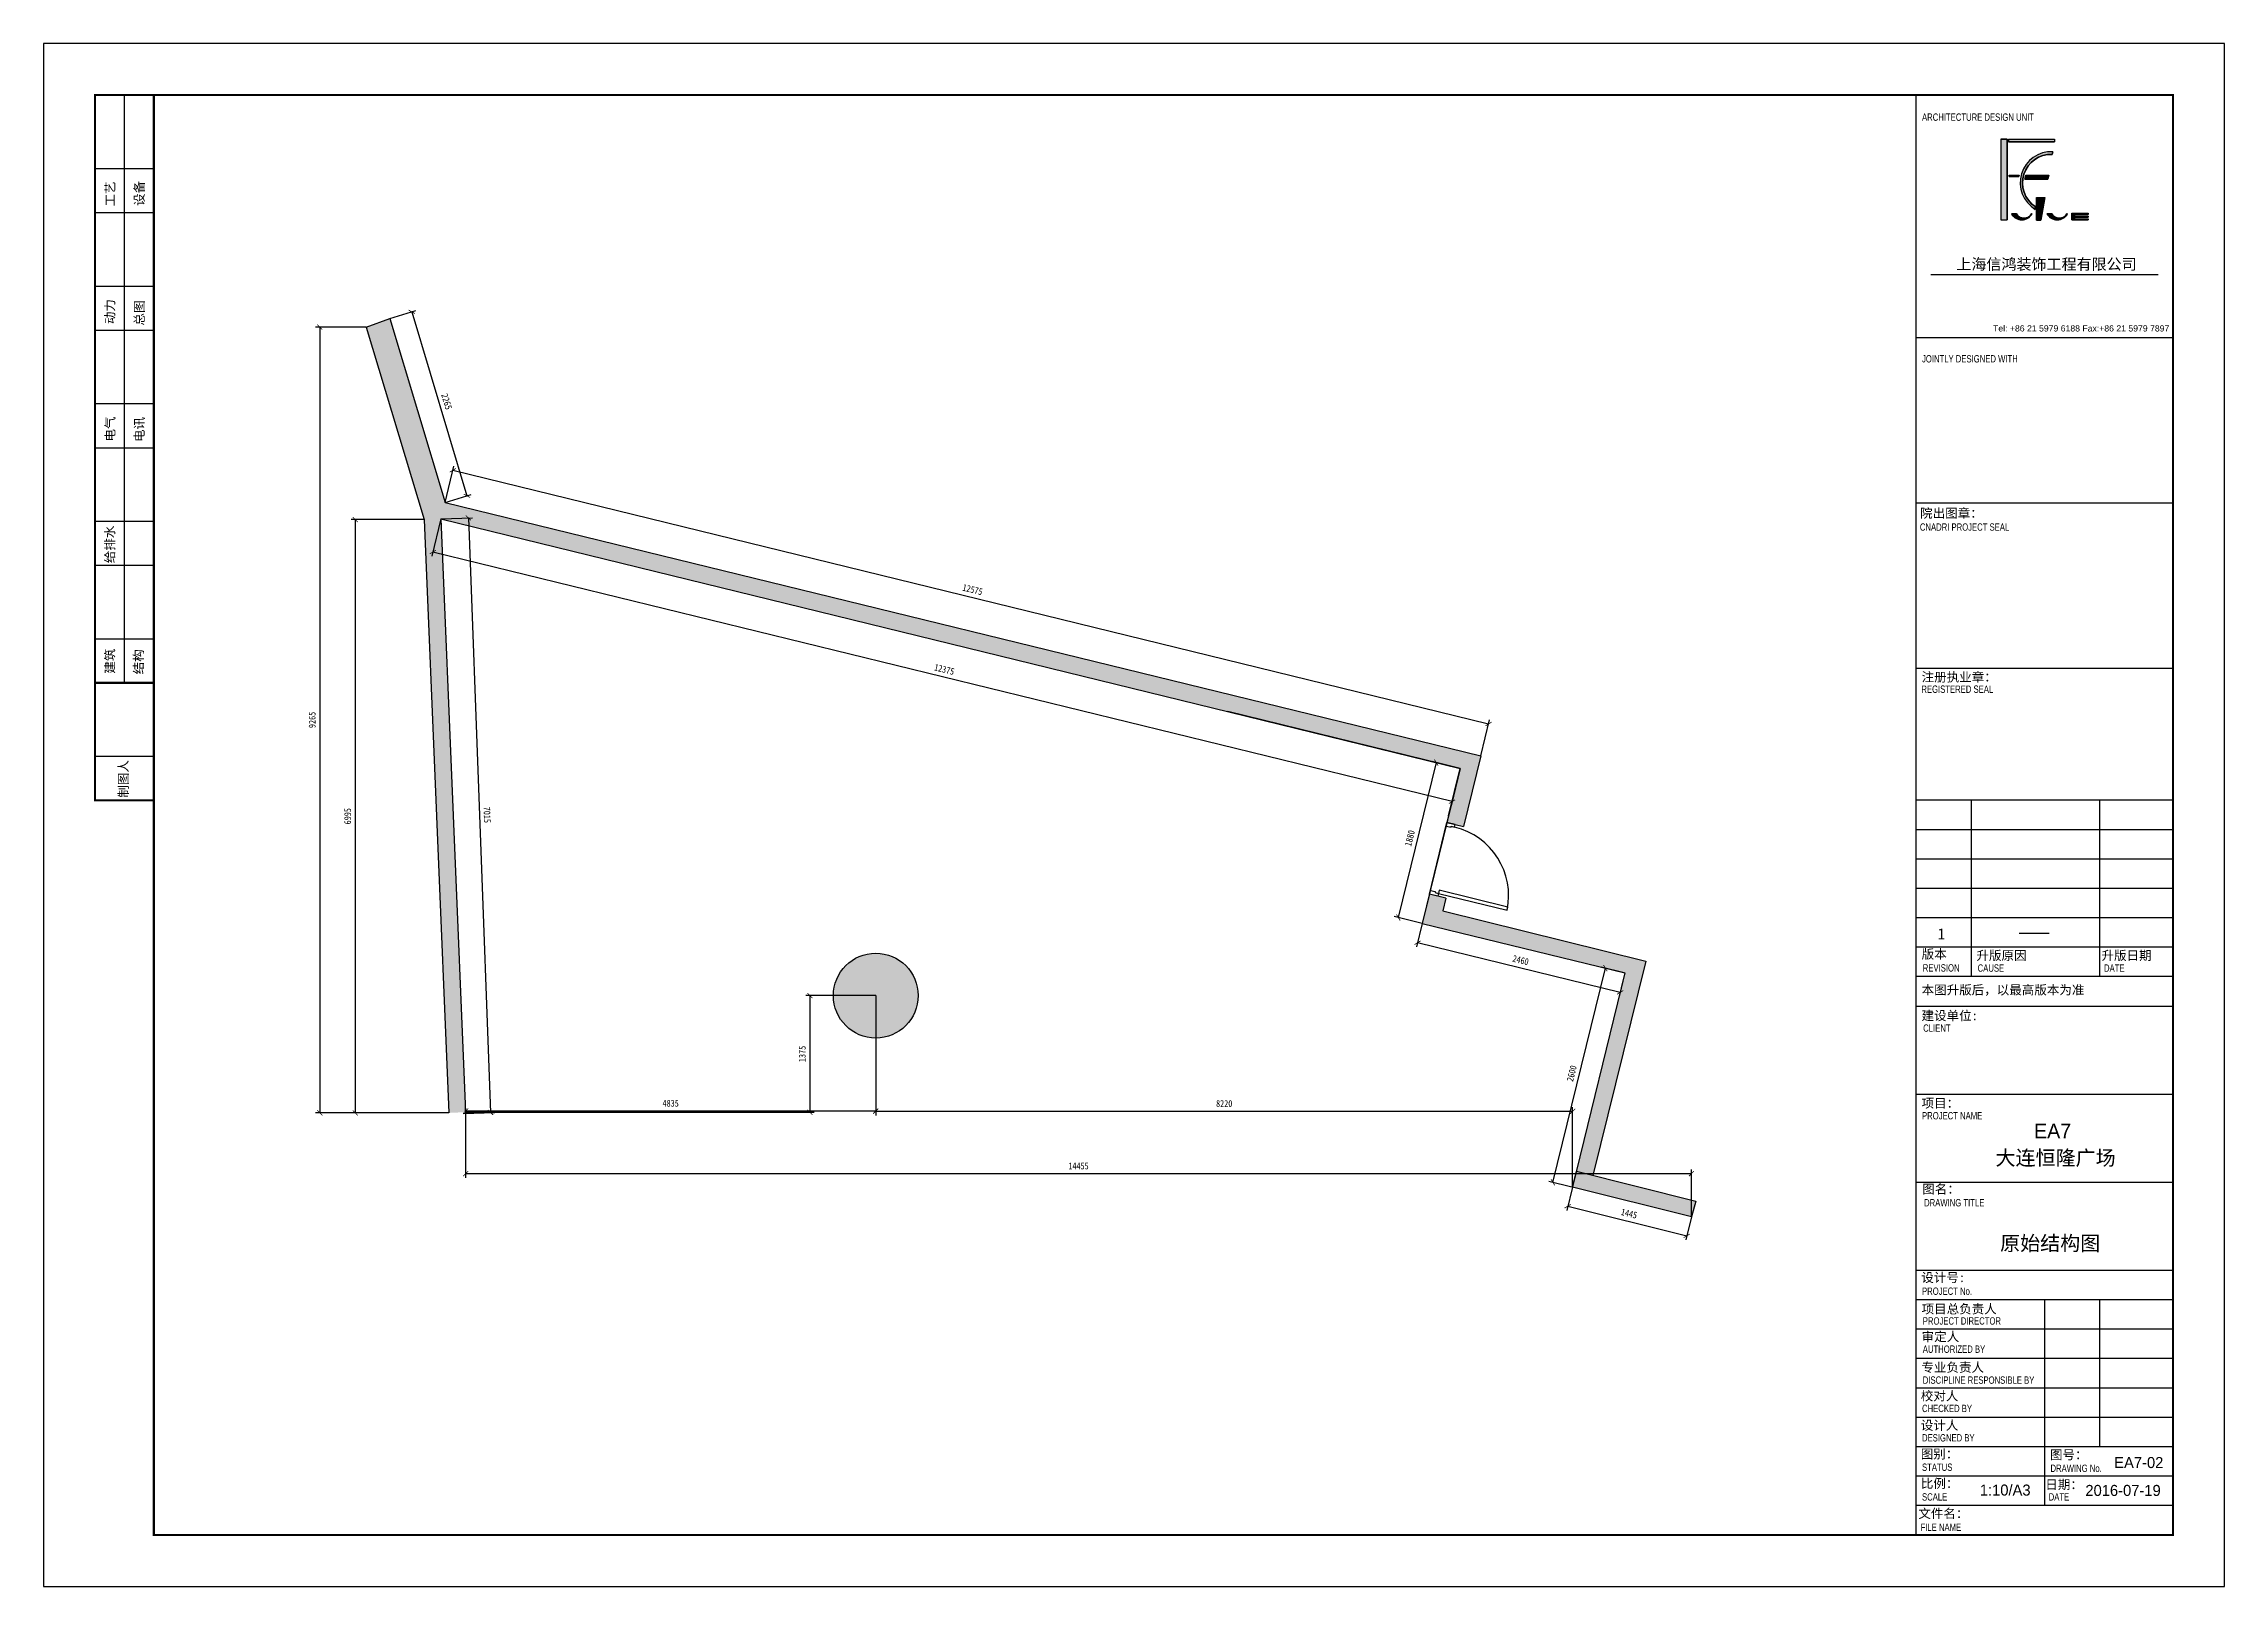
# Model space of a CAD drawing. Header units: millimetres. Extents: x 346472 to 732256, y -34068 to -15883.
# Drawn here: x 397908 to 423627, y -34068 to -15883 of the extents above; entities that cross this region are included whole.
import ezdxf

# ---------------------------------------------------------------- set-up
doc = ezdxf.new("R2010")
doc.units = ezdxf.units.MM
doc.header["$LTSCALE"] = 7
doc.header["$PDMODE"] = 3
doc.layers.get('0').update_dxf_attribs({"lineweight": 0})
for name, color, linetype in [('1', 1, 'Continuous'), ('1建筑平面', 7, 'Continuous'), ('WALL', 7, 'Continuous'), ('walls', 7, 'Continuous'), ('图框', 9, 'Continuous')]:
    doc.layers.add(name, color=color, linetype=linetype)
doc.layers.add('EA7 furniture', color=7, linetype='Continuous', lineweight=5)
doc.layers.add('QUOTE', color=251, linetype='Continuous', lineweight=5)
doc.styles.add('ARIAL', font='Arial.ttf')
doc.styles.add('DIM_FONT', font='', dxfattribs={"width": 0.8})
doc.styles.add('FUGUE', font='Arial.ttf')
doc.styles.get("Standard").update_dxf_attribs({"font": 'STKaiti.ttf'})
doc.styles.add('图签-仿宋', font='')
doc.styles.add('图签-黑体', font='')
doc.styles.get('DIM_FONT').set_extended_font_data('SimHei')
doc.styles.get('图签-仿宋').set_extended_font_data('FangSong_GB2312')
doc.styles.get('图签-黑体').set_extended_font_data('SimHei')
doc.dimstyles.new('DIMN100', dxfattribs={"dimtxt": 80, "dimasz": 60, "dimexe": 50, "dimexo": 0, "dimgap": 50, "dimtad": 1, "dimdec": 0, "dimrnd": 5, "dimzin": 0, "dimdsep": 46, "dimtxsty": 'DIM_FONT', "dimblk": 'ARCHTICK', "dimcen": 1, "dimclrd": 256, "dimclre": 256, "dimclrt": 256, "dimadec": 0, "dimazin": 0, "dimtfac": 1, "dimtdec": 0, "dimtix": 1, "dimtmove": 2, "dimatfit": 3, "dimldrblk": '_DIMX', "dimfxl": 250, "dimtolj": 1, "dimtzin": 0, "dimarcsym": 0})

msp = doc.modelspace()

# ---------------------------------------------------------------- texts
at = {"layer": '图框', "color": 251, "style": 'ARIAL', "width": 0.75}
for s, height, p in [('ARCHITECTURE DESIGN UNIT', 86.596, (420060.8, -16792.6)), ('JOINTLY DESIGNED WITH', 86.596, (420060.8, -19641.1)), ('CNADRI PROJECT SEAL', 86.596, (420035.6, -21624.6)), ('REGISTERED SEAL', 86.596, (420053.1, -23535.7)), ('REVISION', 86.6, (420069.8, -26821.2)), ('CAUSE', 86.6, (420716.7, -26823.2)), ('DATE', 86.6, (422207.4, -26823.2)), ('CLIENT', 86.6, (420074.5, -27530.6)), ('PROJECT NAME', 86.596, (420060.8, -28563.8)), ('DRAWING TITLE', 86.596, (420085.1, -29589.5)), ('PROJECT No.', 86.596, (420060.8, -30632.1)), ('PROJECT DIRECTOR', 86.596, (420069.8, -30982.9)), ('AUTHORIZED BY', 86.596, (420069.8, -31315.4)), ('DISCIPLINE RESPONSIBLE BY', 86.596, (420069.8, -31680)), ('CHECKED BY', 86.6, (420060.8, -32013.9)), ('DESIGNED BY', 86.596, (420060.8, -32360.3)), ('STATUS', 86.6, (420060.8, -32706.7)), ('DRAWING No.', 86.596, (421575.9, -32719.6)), ('SCALE', 86.6, (420060.8, -33057)), ('DATE', 86.6, (421554.6, -33057)), ('FILE NAME', 86.6, (420043.5, -33414.4))]:
    msp.add_text(s, height=height, dxfattribs=at).set_placement(p)
at = {"layer": '图框', "color": 251, "style": '图签-黑体'}
for s, p in [('工艺', (398746, -17801.9)), ('设备', (399090.2, -17796.3)), ('动力', (398742.4, -19189.6)), ('总图', (399090.2, -19205.6)), ('电气', (398746, -20573)), ('电讯', (399090.2, -20579.3)), ('给排水', (398742.3, -22007.6)), ('建筑', (398742.7, -23309.4)), ('结构', (399081.4, -23317.4)), ('制图人', (398901.7, -24771.5))]:
    msp.add_text(s, height=108.25, rotation=90, dxfattribs=at).set_placement(p)
at = {"layer": '图框', "color": 251}
for s, height, style, p in [('院出图章：', 108.25, '图签-黑体', (420038.6, -21472.1)), ('注册执业章：', 108.25, '图签-黑体', (420056.2, -23402.5)), ('1', 129.9, '图签-仿宋', (420244.4, -26442.4)), ('版本', 108.25, '图签-黑体', (420056.1, -26668.8)), ('升版原因', 108.25, '图签-黑体', (420702.9, -26685)), ('升版日期', 108.25, '图签-黑体', (422177.6, -26685)), ('本图升版后，以最高版本为准', 108.245, '图签-黑体', (420056.1, -27091.4)), ('建设单位:', 108.25, '图签-黑体', (420055.1, -27394.6)), ('项目：', 108.25, '图签-黑体', (420055.1, -28426)), ('图名：', 108.25, '图签-黑体', (420063.8, -29438.7)), ('设计号:', 108.25, '图签-黑体', (420052.1, -30481.4)), ('项目总负责人', 108.25, '图签-黑体', (420056.1, -30851.9)), ('审定人', 108.25, '图签-黑体', (420056.1, -31178.7)), ('专业负责人', 108.25, '图签-黑体', (420053.9, -31540.3)), ('校对人', 108.25, '图签-黑体', (420046.3, -31876.9)), ('设计人', 108.25, '图签-黑体', (420046.3, -32223.3)), ('图别：', 108.25, '图签-黑体', (420046.3, -32561.2)), ('图号：', 108.25, '图签-黑体', (421569.6, -32570.5)), ('比例：', 108.25, '图签-黑体', (420047, -32908.4)), ('日期：', 108.25, '图签-黑体', (421514.7, -32922.3)), ('文件名：', 108.25, '图签-黑体', (420017.5, -33263.6))]:
    msp.add_text(s, height=height, dxfattribs=dict(at, style=style)).set_placement(p)
for s, height, p in [('EA7', 173.19, (421382, -28786.2)), ('大连恒隆广场', 173.19, (420927.3, -29103.8)), ('2016-07-19', 129.89, (421987.3, -33002.2))]:
    msp.add_text(s, height=height, dxfattribs=at).set_placement(p)
at = {"layer": '图框', "color": 251, "insert": (421529, -18490), "char_height": 129.895, "width": 3030.873, "attachment_point": 5, "line_spacing_factor": 0.66852, "style": 'FUGUE'}
msp.add_mtext('{\\fSimSun|b0|i0|c134|p2;上海信鸿装饰工程有限公司}', dxfattribs=at)
at = {"layer": '图框', "color": 251, "insert": (420898.6, -19277.1), "char_height": 132.56, "attachment_point": 7, "line_spacing_factor": 0.66852, "style": 'FUGUE'}
msp.add_mtext('{\\H0.55168x;\\C7;Tel: +86 21 5979 6188 Fax:+86 21 5979 7897}', dxfattribs=at)
at = {"layer": '图框', "color": 251}
for s, insert, char_height, width, attachment_point in [('\\pi151;{\\fSimSun|b0|i0|c134|p2;原始结构图}', (420831, -29936.8), 173.193, 1602.577, 1), ('EA7-02', (422327.4, -32609.4), 129.89, 67.606, 4), ('1:10/A3', (420742.1, -32933.9), 129.89, 67.606, 4)]:
    msp.add_mtext(s, dxfattribs=dict(at, insert=insert, char_height=char_height, width=width, attachment_point=attachment_point))

# ---------------------------------------------------------------- blocks, each defined once
blk = doc.blocks.new('_ArchTick')
at = {"color": 0, "linetype": 'ByBlock', "const_width": 0.15}
blk.add_lwpolyline([(-0.5, -0.5), (0.5, 0.5)], dxfattribs=at)
blk = doc.blocks.new('*D110')
at = {"layer": 'Defpoints', "color": 0, "lineweight": 5, "transparency": 16777216}
for p in [(416326, -26781), (416548, -26835), (415930, -29361, 0)]:
    blk.add_point(p, dxfattribs=at)
at = {"layer": 'QUOTE', "lineweight": -2, "transparency": 16777216}
for p, q in [((415708, -29306), (416326, -26781)), ((416548, -26835), (416277, -26769)), ((415930, -29361), (415659, -29295))]:
    blk.add_line(p, q, dxfattribs=at)
at = {"layer": 'QUOTE', "lineweight": -2, "transparency": 16777216, "xscale": 60, "yscale": 60, "zscale": 60}
for p, rotation in [((416326, -26781), 76.24730373668469), ((415708, -29306), 256.2473037366847)]:
    blk.add_blockref('_ArchTick', p, dxfattribs=dict(at, rotation=rotation))
at = {"layer": 'QUOTE', "lineweight": 5, "transparency": 16777216, "insert": (415929, -28022), "char_height": 80, "attachment_point": 5, "rotation": 76.2473, "style": 'DIM_FONT'}
blk.add_mtext('\\A1;2600', dxfattribs=at)
blk = doc.blocks.new('_DIMX')
blk.add_line((-150, 0), (150, 0))
at = {"const_width": 50}
blk.add_lwpolyline([(-70, -70), (70, 70)], dxfattribs=at)
blk = doc.blocks.new('*D111')
at = {"layer": 'Defpoints', "color": 0, "lineweight": 5, "transparency": 16777216}
for p in [(414111, -26482), (414167, -26253), (416557, -26837)]:
    blk.add_point(p, dxfattribs=at)
at = {"layer": 'QUOTE', "lineweight": -2, "transparency": 16777216}
for p, q in [((414167, -26253), (414099, -26531)), ((416501, -27067), (414111, -26482)), ((416557, -26837), (416489, -27116))]:
    blk.add_line(p, q, dxfattribs=at)
at = {"layer": 'QUOTE', "lineweight": -2, "transparency": 16777216, "xscale": 60, "yscale": 60, "zscale": 60}
for p, rotation in [((414111, -26482), 166.2473037366849), ((416501, -27067), 346.2473037366849)]:
    blk.add_blockref('_ArchTick', p, dxfattribs=dict(at, rotation=rotation))
at = {"layer": 'QUOTE', "lineweight": 5, "transparency": 16777216, "insert": (415327, -26687), "char_height": 80, "attachment_point": 5, "rotation": 346.2473, "style": 'DIM_FONT'}
blk.add_mtext('\\A1;2460', dxfattribs=at)
blk = doc.blocks.new('*D112')
at = {"layer": 'Defpoints', "color": 0, "lineweight": 5, "transparency": 16777216}
for p in [(402594, -21485), (402498, -21876), (414614, -24427)]:
    blk.add_point(p, dxfattribs=at)
at = {"layer": 'QUOTE', "lineweight": -2, "transparency": 16777216}
for p, q in [((402594, -21485), (402486, -21925)), ((414518, -24818), (402498, -21876)), ((414614, -24427), (414507, -24866))]:
    blk.add_line(p, q, dxfattribs=at)
at = {"layer": 'QUOTE', "lineweight": -2, "transparency": 16777216, "xscale": 60, "yscale": 60, "zscale": 60}
for p, rotation in [((402498, -21876), 166.2473059591456), ((414518, -24818), 346.2473059591456)]:
    blk.add_blockref('_ArchTick', p, dxfattribs=dict(at, rotation=rotation))
at = {"layer": 'QUOTE', "lineweight": 5, "transparency": 16777216, "insert": (408530, -23260), "char_height": 80, "attachment_point": 5, "rotation": 346.2473, "style": 'DIM_FONT'}
blk.add_mtext('\\A1;12375', dxfattribs=at)
blk = doc.blocks.new('*D113')
at = {"layer": 'Defpoints', "color": 0, "lineweight": 5, "transparency": 16777216}
for p in [(414614, -24427), (413884, -26183), (414167, -26253)]:
    blk.add_point(p, dxfattribs=at)
at = {"layer": 'QUOTE', "lineweight": -2, "transparency": 16777216}
for p, q in [((414331, -24357), (413884, -26183)), ((414614, -24427), (414283, -24345)), ((414167, -26253), (413836, -26171))]:
    blk.add_line(p, q, dxfattribs=at)
at = {"layer": 'QUOTE', "lineweight": -2, "transparency": 16777216, "xscale": 60, "yscale": 60, "zscale": 60}
for p, rotation in [((414331, -24357), 76.2473013077999), ((413884, -26183), 256.2473013077999)]:
    blk.add_blockref('_ArchTick', p, dxfattribs=dict(at, rotation=rotation))
at = {"layer": 'QUOTE', "lineweight": 5, "transparency": 16777216, "insert": (414020, -25249), "char_height": 80, "attachment_point": 5, "rotation": 76.2473, "style": 'DIM_FONT'}
blk.add_mtext('\\A1;1880', dxfattribs=at)
blk = doc.blocks.new('*D114')
at = {"layer": 'Defpoints', "color": 0, "lineweight": 5, "transparency": 16777216}
for p in [(401990, -19122), (402642, -21290), (402900, -21213)]:
    blk.add_point(p, dxfattribs=at)
at = {"layer": 'QUOTE', "lineweight": -2, "transparency": 16777216}
for p, q in [((401990, -19122), (402297, -19030)), ((402249, -19044), (402900, -21213)), ((402642, -21290), (402948, -21198))]:
    blk.add_line(p, q, dxfattribs=at)
at = {"layer": 'QUOTE', "lineweight": -2, "transparency": 16777216, "xscale": 60, "yscale": 60, "zscale": 60}
for p, rotation in [((402249, -19044), 106.7150489341443), ((402900, -21213), 286.7150489341443)]:
    blk.add_blockref('_ArchTick', p, dxfattribs=dict(at, rotation=rotation))
at = {"layer": 'QUOTE', "lineweight": 5, "transparency": 16777216, "insert": (402661, -20102), "char_height": 80, "attachment_point": 5, "rotation": 286.715, "style": 'DIM_FONT'}
blk.add_mtext('\\A1;2265', dxfattribs=at)
blk = doc.blocks.new('*D115')
at = {"layer": 'Defpoints', "color": 0, "lineweight": 5, "transparency": 16777216}
for p in [(402642, -21290), (414949, -23902), (414856, -24280)]:
    blk.add_point(p, dxfattribs=at)
at = {"layer": 'QUOTE', "lineweight": -2, "transparency": 16777216}
for p, q in [((402642, -21290), (402746, -20863)), ((402734, -20912), (414949, -23902)), ((414856, -24280), (414960, -23853))]:
    blk.add_line(p, q, dxfattribs=at)
at = {"layer": 'QUOTE', "lineweight": -2, "transparency": 16777216, "xscale": 60, "yscale": 60, "zscale": 60}
for p, rotation in [((402734, -20912), 166.2473059591456), ((414949, -23902), 346.2473059591456)]:
    blk.add_blockref('_ArchTick', p, dxfattribs=dict(at, rotation=rotation))
at = {"layer": 'QUOTE', "lineweight": 5, "transparency": 16777216, "insert": (408863, -22319), "char_height": 80, "attachment_point": 5, "rotation": 346.2473, "style": 'DIM_FONT'}
blk.add_mtext('\\A1;12575', dxfattribs=at)
blk = doc.blocks.new('*D116')
at = {"layer": 'Defpoints', "color": 0, "lineweight": 5, "transparency": 16777216}
for p in [(415938, -29363, 0), (417342, -29712, 0), (417286, -29936)]:
    blk.add_point(p, dxfattribs=at)
at = {"layer": 'QUOTE', "lineweight": -2, "transparency": 16777216}
for p, q in [((415938, -29363), (415870, -29636)), ((415882, -29587), (417286, -29936)), ((417342, -29712), (417274, -29985))]:
    blk.add_line(p, q, dxfattribs=at)
at = {"layer": 'QUOTE', "lineweight": -2, "transparency": 16777216, "xscale": 60, "yscale": 60, "zscale": 60}
for p, rotation in [((415882, -29587), 166.0516201616355), ((417286, -29936), 346.0516201616355)]:
    blk.add_blockref('_ArchTick', p, dxfattribs=dict(at, rotation=rotation))
at = {"layer": 'QUOTE', "lineweight": 5, "transparency": 16777216, "insert": (416606, -29674), "char_height": 80, "attachment_point": 5, "rotation": 346.0516, "style": 'DIM_FONT'}
blk.add_mtext('\\A1;1445', dxfattribs=at)
blk = doc.blocks.new('*D117')
at = {"layer": 'Defpoints', "color": 0, "lineweight": 5, "transparency": 16777216}
for p in [(402885, -28479), (417342, -29203), (417342, -29712)]:
    blk.add_point(p, dxfattribs=at)
at = {"layer": 'QUOTE', "lineweight": -2, "transparency": 16777216}
for p, q in [((402885, -28479), (402885, -29253)), ((402885, -29203), (417342, -29203)), ((417342, -29712), (417342, -29153))]:
    blk.add_line(p, q, dxfattribs=at)
at = {"layer": 'QUOTE', "lineweight": -2, "transparency": 16777216, "xscale": 60, "yscale": 60, "zscale": 60, "rotation": 180}
blk.add_blockref('_ArchTick', (402885, -29203), dxfattribs=at)
at = {"layer": 'QUOTE', "lineweight": -2, "transparency": 16777216, "xscale": 60, "yscale": 60, "zscale": 60}
blk.add_blockref('_ArchTick', (417342, -29203), dxfattribs=at)
at = {"layer": 'QUOTE', "lineweight": 5, "transparency": 16777216, "insert": (410113, -29113), "char_height": 80, "attachment_point": 5, "style": 'DIM_FONT'}
blk.add_mtext('\\A1;14455', dxfattribs=at)
blk = doc.blocks.new('*D118')
at = {"layer": 'Defpoints', "color": 0, "lineweight": 5, "transparency": 16777216}
for p in [(407721, -27105), (402885, -28479), (407721, -28464)]:
    blk.add_point(p, dxfattribs=at)
at = {"layer": 'QUOTE', "lineweight": -2, "transparency": 16777216}
for p, q in [((407721, -27105), (407721, -28514)), ((402885, -28479), (402885, -28414)), ((402885, -28464), (407721, -28464))]:
    blk.add_line(p, q, dxfattribs=at)
at = {"layer": 'QUOTE', "lineweight": -2, "transparency": 16777216, "xscale": 60, "yscale": 60, "zscale": 60, "rotation": 180}
blk.add_blockref('_ArchTick', (402885, -28464), dxfattribs=at)
at = {"layer": 'QUOTE', "lineweight": -2, "transparency": 16777216, "xscale": 60, "yscale": 60, "zscale": 60}
blk.add_blockref('_ArchTick', (407721, -28464), dxfattribs=at)
at = {"layer": 'QUOTE', "lineweight": 5, "transparency": 16777216, "insert": (405303, -28374), "char_height": 80, "attachment_point": 5, "style": 'DIM_FONT'}
blk.add_mtext('\\A1;4835', dxfattribs=at)
blk = doc.blocks.new('*D119')
at = {"layer": 'Defpoints', "color": 0, "lineweight": 5, "transparency": 16777216}
for p in [(407721, -28464), (415940, -28468), (415940, -29359)]:
    blk.add_point(p, dxfattribs=at)
at = {"layer": 'QUOTE', "lineweight": -2, "transparency": 16777216}
for p, q in [((407721, -28464), (407721, -28518)), ((407721, -28468), (415940, -28468)), ((415940, -29359), (415940, -28418))]:
    blk.add_line(p, q, dxfattribs=at)
at = {"layer": 'QUOTE', "lineweight": -2, "transparency": 16777216, "xscale": 60, "yscale": 60, "zscale": 60, "rotation": 180}
blk.add_blockref('_ArchTick', (407721, -28468), dxfattribs=at)
at = {"layer": 'QUOTE', "lineweight": -2, "transparency": 16777216, "xscale": 60, "yscale": 60, "zscale": 60}
blk.add_blockref('_ArchTick', (415940, -28468), dxfattribs=at)
at = {"layer": 'QUOTE', "lineweight": 5, "transparency": 16777216, "insert": (411831, -28377), "char_height": 80, "attachment_point": 5, "style": 'DIM_FONT'}
blk.add_mtext('\\A1;8220', dxfattribs=at)
blk = doc.blocks.new('*D120')
at = {"layer": 'Defpoints', "color": 0, "lineweight": 5, "transparency": 16777216}
for p in [(407721, -27105), (402885, -28479), (406945, -28479)]:
    blk.add_point(p, dxfattribs=at)
at = {"layer": 'QUOTE', "lineweight": -2, "transparency": 16777216}
for p, q in [((407721, -27105), (406895, -27105)), ((406945, -27105), (406945, -28479)), ((402885, -28479), (406995, -28479))]:
    blk.add_line(p, q, dxfattribs=at)
at = {"layer": 'QUOTE', "lineweight": -2, "transparency": 16777216, "xscale": 60, "yscale": 60, "zscale": 60}
for p, rotation in [((406945, -27105), 90), ((406945, -28479), 270)]:
    blk.add_blockref('_ArchTick', p, dxfattribs=dict(at, rotation=rotation))
at = {"layer": 'QUOTE', "lineweight": 5, "transparency": 16777216, "insert": (406855, -27792), "char_height": 80, "attachment_point": 5, "rotation": 90, "style": 'DIM_FONT'}
blk.add_mtext('\\A1;1375', dxfattribs=at)
blk = doc.blocks.new('*D121')
at = {"layer": 'Defpoints', "color": 0, "lineweight": 5, "transparency": 16777216}
for p in [(401713, -19224), (401165, -28487), (402685, -28487)]:
    blk.add_point(p, dxfattribs=at)
at = {"layer": 'QUOTE', "lineweight": -2, "transparency": 16777216}
for p, q in [((401713, -19224), (401115, -19224)), ((401165, -19224), (401165, -28487)), ((402685, -28487), (401115, -28487))]:
    blk.add_line(p, q, dxfattribs=at)
at = {"layer": 'QUOTE', "lineweight": -2, "transparency": 16777216, "xscale": 60, "yscale": 60, "zscale": 60}
for p, rotation in [((401165, -19224), 90), ((401165, -28487), 270)]:
    blk.add_blockref('_ArchTick', p, dxfattribs=dict(at, rotation=rotation))
at = {"layer": 'QUOTE', "lineweight": 5, "transparency": 16777216, "insert": (401075, -23855), "char_height": 80, "attachment_point": 5, "rotation": 90, "style": 'DIM_FONT'}
blk.add_mtext('\\A1;9265', dxfattribs=at)
blk = doc.blocks.new('*D122')
at = {"layer": 'Defpoints', "color": 0, "lineweight": 5, "transparency": 16777216}
for p in [(402394, -21493), (401583, -28487), (402685, -28487)]:
    blk.add_point(p, dxfattribs=at)
at = {"layer": 'QUOTE', "lineweight": -2, "transparency": 16777216}
for p, q in [((402394, -21493), (401533, -21493)), ((401583, -21493), (401583, -28487)), ((402685, -28487), (401533, -28487))]:
    blk.add_line(p, q, dxfattribs=at)
at = {"layer": 'QUOTE', "lineweight": -2, "transparency": 16777216, "xscale": 60, "yscale": 60, "zscale": 60}
for p, rotation in [((401583, -21493), 90), ((401583, -28487), 270)]:
    blk.add_blockref('_ArchTick', p, dxfattribs=dict(at, rotation=rotation))
at = {"layer": 'QUOTE', "lineweight": 5, "transparency": 16777216, "insert": (401493, -24990), "char_height": 80, "attachment_point": 5, "rotation": 90, "style": 'DIM_FONT'}
blk.add_mtext('\\A1;6995', dxfattribs=at)
blk = doc.blocks.new('*D123')
at = {"layer": 'Defpoints', "color": 0, "lineweight": 5, "transparency": 16777216}
for p in [(402594, -21485), (402855, -28494), (403178, -28482)]:
    blk.add_point(p, dxfattribs=at)
at = {"layer": 'QUOTE', "lineweight": -2, "transparency": 16777216}
for p, q in [((402594, -21485), (402967, -21471)), ((402917, -21473), (403178, -28482)), ((402855, -28494), (403228, -28481))]:
    blk.add_line(p, q, dxfattribs=at)
at = {"layer": 'QUOTE', "lineweight": -2, "transparency": 16777216, "xscale": 60, "yscale": 60, "zscale": 60}
for p, rotation in [((402917, -21473), 92.13024736377854), ((403178, -28482), 272.1302473637785)]:
    blk.add_blockref('_ArchTick', p, dxfattribs=dict(at, rotation=rotation))
at = {"layer": 'QUOTE', "lineweight": 5, "transparency": 16777216, "insert": (403138, -24974), "char_height": 80, "attachment_point": 5, "rotation": 272.1302, "style": 'DIM_FONT'}
blk.add_mtext('\\A1;7015', dxfattribs=at)

# ---------------------------------------------------------------- dimensions: what is measured, and where the dimension line sits
at = {"layer": 'QUOTE', "lineweight": 5}
for p1, p2, distance, picture, middle in [((401990.3, -19121.7), (402641.5, -21290.3), 270.3, '*D114', (402660.9, -20102.4)), ((402641.5, -21290.3), (414856, -24279.8), 389.5, '*D115', (408862.7, -22319.3)), ((414614.2, -24426.5), (402594, -21484.6), 402.9, '*D112', (408529.7, -23259.5)), ((402594, -21484.6), (402854.7, -28494.5), 323.6, '*D123', (403138.1, -24974.1)), ((414614.2, -24426.5), (414167.3, -26252.6), -291.4, '*D113', (414019.8, -25248.8)), ((416556.7, -26837.4), (414167.3, -26252.6), 236.5, '*D111', (415327.3, -26686.9)), ((415930, -29360.8, -0.3), (416548.1, -26835.3), 228.8, '*D110', (415929, -28022.2)), ((415937.9, -29362.7, -0.3), (417342.2, -29711.5, -0.3), -231.3, '*D116', (416606, -29674.3))]:
    dim = msp.add_aligned_dim(p1=p1, p2=p2, distance=distance, dimstyle='DIMN100', override={"dimtfillclr": 256, "dimarcsym": 2}, dxfattribs=at)
    dim.commit()
    dim.dimension.update_dxf_attribs({"geometry": picture, "text_midpoint": middle})
for base, p1, p2, picture, middle in [((401165.3, -28486.9), (401712.7, -19223.9), (402684.9, -28486.9), '*D121', (401075.3, -23855.4)), ((401582.6, -28486.9), (402394.1, -21492.9), (402684.9, -28486.9), '*D122', (401492.6, -24989.9)), ((406945, -28478.6), (407721.4, -27104.7), (402884.7, -28478.6), '*D120', (406855, -27791.6))]:
    dim = msp.add_linear_dim(base=base, p1=p1, p2=p2, angle=90, dimstyle='DIMN100', override={"dimtfillclr": 256, "dimarcsym": 2}, dxfattribs=at)
    dim.commit()
    dim.dimension.update_dxf_attribs({"geometry": picture, "text_midpoint": middle})
for base, p1, p2, picture, middle in [((407721.4, -28464.5), (402884.7, -28478.6), (407721.4, -27104.7), '*D118', (405303, -28374.5)), ((417342.1575, -29202.8424), (402884.7129, -28478.5573), (417342.1575, -29711.5075), '*D117', (410113.4352, -29112.8424)), ((415939.7, -28467.5), (407721.4, -28464.5), (415939.7, -29358.6), '*D119', (411830.5, -28377.1))]:
    dim = msp.add_linear_dim(base=base, p1=p1, p2=p2, dimstyle='DIMN100', override={"dimtfillclr": 256, "dimarcsym": 2}, dxfattribs=at)
    dim.commit()
    dim.dimension.update_dxf_attribs({"geometry": picture, "text_midpoint": middle})

# ---------------------------------------------------------------- hatches: boundary and pattern name
at = {"layer": 'walls', "true_color": 0x939598}
h = msp.add_hatch(color=252, dxfattribs=at)
h.dxf.hatch_style = 1
h.paths.add_polyline_path([(401990.3, -19121.7), (401712.7, -19223.9), (402394.1, -21492.9), (402684.9, -28487.1), (402884.7, -28478.6), (402594, -21484.6), (407721.4, -22739.5), (407721.4, -22533.6), (402641.5, -21290.3)])
h.paths.add_polyline_path([(407721.4, -22533.6), (407721.4, -22739.5), (414614.2, -24426.5), (414477.2, -24986.4), (414458.5, -25062.7), (414555.6, -25086.5), (414652.7, -25110.3), (414856, -24279.8)])
h.paths.add_polyline_path([(414409.1, -26105.9), (414445.9, -25955.4), (414251.6, -25907.8), (414167.3, -26252.6), (416556.7, -26837.4), (416025.4, -29008.7), (416232.9, -29008.7), (416802.9, -26697)])
h.paths.add_polyline_path([(416232.9, -29008.7), (416025.4, -29008.7), (415984.9, -29174.1), (416180, -29223.2)])
h.paths.add_polyline_path([(415985.5, -29174.3), (415963.3, -29262.4), (415939.7, -29358.6), (415938.6, -29362.9), (417342.2, -29711.5), (417392.7, -29528.3)])
h = msp.add_hatch(color=252, dxfattribs=at)
h.dxf.hatch_style = 1
h.paths.add_polyline_path([(407721.4, -26604.7), (407721.4, -27604.7, 0.4142136), (408221.4, -27104.7, 0.4142136)])
h.paths.add_polyline_path([(407721.4, -26604.7, 0.4142136), (407221.4, -27104.7, 0.4142136), (407721.4, -27604.7)])
at = {"layer": '图框'}
for points in [[(421063.8, -17008.7), (420989.8, -17008.7), (420989.8, -17959.7), (421063.8, -17959.7)], [(421080.9, -17041.1), (421623, -17041.1), (421623, -17008.7), (421080.9, -17008.7)], [(421595.8, -17188.5), (421602, -17156.7, 0.780601), (421396.7, -17836.7), (421396.7, -17804, -0.7611328)], [(421089.4, -17447.3), (421203.2, -17447.3), (421207.6, -17431.5), (421089.4, -17431.5)], [(421274.7, -17482.1), (421545.7, -17482.1), (421554.5, -17431.5), (421284.7, -17431.5)], [(421409.1, -17696.9), (421409.1, -17965.7), (421462.7, -17965.7), (421509.8, -17696.9)], [(421360, -17888.7), (421350.9, -17888.7, -0.607934), (421175.6, -17888.7), (421115.4, -17888.7, 0.5844925), (421360, -17888.7)], [(421777.3, -17888.7), (421768.2, -17888.7, -0.607934), (421592.9, -17888.7), (421532.7, -17888.7, 0.5844925), (421777.3, -17888.7)], [(421858.1, -17895.1), (422020.4, -17895.1), (422020.4, -17881.6), (421826.6, -17881.6), (421826.6, -17959), (422020.4, -17959), (422020.4, -17947.8), (421858.1, -17947.8), (421858.1, -17928.9), (422020.4, -17928.9), (422020.4, -17917.6), (421858.1, -17917.6)]]:
    msp.add_hatch(color=251, dxfattribs=at).paths.add_polyline_path(points, flags=0)

# ---------------------------------------------------------------- linework, layer by layer
at = {"layer": '1', "color": 0}
msp.add_circle((407721.4, -27104.7), 500, dxfattribs=at)
at = {"layer": '1建筑平面'}
for points in [[(401712.7, -19223.9), (402394.1, -21492.9)], [(401990.3, -19121.7), (402641.5, -21290.3)]]:
    msp.add_lwpolyline(points, dxfattribs=at)
at = {"layer": 'EA7 furniture', "lineweight": 5}
for p, q in [((402608, -21803.3, -1), (402656.7, -22993.3, -1)), ((402660.8, -23073.3, -1), (402713.1, -24349.2, 1)), ((411873.7, -23755.8, -1), (413273.7, -24098.4, -2.1))]:
    msp.add_line(p, q, dxfattribs=at)
at = {"layer": 'WALL'}
for p, q in [((414614.2, -24426.5), (414167.3, -26252.6)), ((414477.2, -24986.4, 1), (414614.2, -24426.5, 0)), ((414251.6, -25907.8, 0), (414458.5, -25062.7))]:
    msp.add_line(p, q, dxfattribs=at)
for points in [[(402641.5, -21290.3), (414856, -24279.8)], [(402394.1, -21492.9), (402684.9, -28486.9)], [(402594, -21484.6), (414614.2, -24426.5)], [(402594, -21484.6), (402884.7, -28478.6), (402884.7, -28478.6)], [(414614.2, -24426.5), (414458.5, -25062.7)], [(414856, -24279.8), (414652.7, -25110.3)], [(414458.5, -25062.7), (414652.7, -25110.3)], [(414251.6, -25907.8), (414167.3, -26252.6)], [(414445.9, -25955.4), (414251.6, -25907.8)], [(414445.9, -25955.4), (414409.1, -26105.9)], [(414409.1, -26105.9), (416802.9, -26697)], [(414167.3, -26252.6), (416556.7, -26837.4)], [(416802.9, -26697), (416180, -29223.2)], [(416556.7, -26837.4), (415939.7, -29358.6)]]:
    msp.add_lwpolyline(points, dxfattribs=at)
for points in [[(414506.1, -25120.7), (414509.1, -25108.1), (414548, -25117.6), (414555.6, -25086.5), (414458.5, -25062.7), (414447.8, -25106.5)], [(414262.3, -25864.1), (414320.6, -25878.4), (414317.5, -25891), (414356.4, -25900.5), (414348.8, -25931.6), (414251.6, -25907.8)], [(415177.9, -26060.4), (414365.9, -25861.6), (414356.4, -25900.5), (415168.4, -26099.2)]]:
    msp.add_lwpolyline(points, close=True, dxfattribs=at)
at = {"layer": 'WALL', "elevation": -0.3}
msp.add_lwpolyline([(415985.5, -29174.3), (417392.7, -29528.3), (417342.2, -29711.5), (415937.9, -29362.7), (415985.5, -29174.3)], dxfattribs=at)
at = {"layer": 'WALL'}
msp.add_arc((414348.6, -25930.5), 837, 348.36846, 76.21954, dxfattribs=at)
at = {"layer": 'walls'}
for p, q in [((401712.7, -19223.9), (401990.3, -19121.7)), ((414614.2, -24426.5), (411873.7, -23755.8, -1))]:
    msp.add_line(p, q, dxfattribs=at)
at = {"layer": '图框', "color": 251}
for p, q in [((398860.1, -23416.8), (398860.1, -16489.1)), ((419989.6, -16489.1), (419989.6, -33462)), ((398513.7, -17355.1), (399206.5, -17355.1)), ((398513.7, -17874.7), (399206.5, -17874.7)), ((398513.7, -18740.6), (399206.5, -18740.6)), ((420162.8, -18604.9), (422847.3, -18604.9)), ((398513.7, -19260.2), (399206.5, -19260.2)), ((419989.6, -19346.8), (423020.5, -19346.8)), ((398513.7, -20126.2), (399206.5, -20126.2)), ((398513.7, -20645.7), (399206.5, -20645.7)), ((419989.6, -21295.2), (423020.5, -21295.2)), ((398513.7, -21511.7), (399206.5, -21511.7)), ((398513.7, -22031.3), (399206.5, -22031.3)), ((398513.7, -22897.3), (399206.5, -22897.3)), ((419989.6, -23243.6), (423020.5, -23243.6)), ((398513.7, -24282.8), (399206.5, -24282.8)), ((423020.5, -24802.4), (419989.6, -24802.4)), ((420639.1, -24802.4), (420639.1, -26880.7)), ((422154.5, -24802.4), (422154.5, -26880.7)), ((423020.5, -25148.8), (419989.6, -25148.8)), ((423020.5, -25495.1), (419989.6, -25495.1)), ((423020.5, -25841.5), (419989.6, -25841.5)), ((423020.5, -26187.9), (419989.6, -26187.9)), ((421205.5, -26368.6), (421559.2, -26368.6)), ((423020.5, -26534.3), (419989.6, -26534.3)), ((423020.5, -26880.7), (419989.6, -26880.7)), ((419989.6, -27227.1), (423020.5, -27227.1)), ((419989.6, -28266.2), (423020.5, -28266.2)), ((419989.6, -29305.4), (423020.5, -29305.4)), ((423020.5, -30344.5), (419989.6, -30344.5)), ((423020.5, -30690.9), (419989.6, -30690.9)), ((421505.1, -30690.9), (421505.1, -33115.6)), ((422154.5, -30690.9), (422154.5, -32422.9)), ((423020.5, -31037.3), (419989.6, -31037.3)), ((423020.5, -31383.7), (419989.6, -31383.7)), ((423020.5, -31730.1), (419989.6, -31730.1)), ((423020.5, -32076.5), (419989.6, -32076.5)), ((423020.5, -32422.9), (419989.6, -32422.9)), ((423020.5, -32769.2), (419989.6, -32769.2)), ((423020.5, -33115.6), (419989.6, -33115.6))]:
    msp.add_line(p, q, dxfattribs=at)
at = {"layer": '图框', "color": 251, "linetype": 'Continuous'}
for p, q in [((420989.8, -17008.7), (420989.8, -17959.7)), ((420989.8, -17008.7), (421063.8, -17008.7)), ((421063.8, -17008.7), (421063.8, -17959.7)), ((421080.9, -17008.7), (421080.9, -17041.1)), ((421080.9, -17008.7), (421623, -17008.7)), ((421080.9, -17041.1), (421623, -17041.1)), ((421602, -17156.7), (421595.8, -17188.5)), ((421623, -17008.7), (421623, -17041.1)), ((421089.4, -17431.5), (421089.4, -17447.3)), ((421089.4, -17431.5), (421207.6, -17431.5)), ((421089.4, -17447.3), (421203.2, -17447.3)), ((421207.6, -17431.5), (421203.2, -17447.3)), ((421284.7, -17431.5), (421274.7, -17482.1)), ((421274.7, -17482.1), (421545.7, -17482.1)), ((421284.7, -17431.5), (421554.5, -17431.5)), ((421554.5, -17431.5), (421545.7, -17482.1)), ((421409.1, -17696.9), (421409.1, -17965.7)), ((421409.1, -17696.9), (421509.8, -17696.9)), ((421509.8, -17696.9), (421462.7, -17965.7)), ((420989.8, -17959.7), (421063.8, -17959.7)), ((421115.4, -17888.7), (421175.6, -17888.7)), ((421350.9, -17888.7), (421360, -17888.7)), ((421396.7, -17804), (421396.7, -17836.7)), ((421409.1, -17965.7), (421462.7, -17965.7)), ((421532.7, -17888.7), (421592.9, -17888.7)), ((421768.2, -17888.7), (421777.3, -17888.7)), ((421826.6, -17881.6), (421826.6, -17959)), ((421826.6, -17881.6), (422020.4, -17881.6)), ((421826.6, -17959), (422020.4, -17959)), ((421858.1, -17895.1), (421858.1, -17917.6)), ((421858.1, -17895.1), (422020.4, -17895.1)), ((421858.1, -17917.6), (422020.4, -17917.6)), ((421858.1, -17928.9), (421858.1, -17947.8)), ((421858.1, -17928.9), (422020.4, -17928.9)), ((421858.1, -17947.8), (422020.4, -17947.8)), ((422020.4, -17881.6), (422020.4, -17895.1)), ((422020.4, -17917.6), (422020.4, -17928.9)), ((422020.4, -17947.8), (422020.4, -17959))]:
    msp.add_line(p, q, dxfattribs=at)
at = {"layer": '图框', "color": 251}
msp.add_lwpolyline([(397907.5, -34068.2), (423626.7, -34068.2), (423626.7, -15882.9), (397907.5, -15882.9)], close=True, dxfattribs=at)
at = {"layer": '图框', "color": 251, "const_width": 26}
for points in [[(398513.7, -24815.4), (398513.7, -16476.1)], [(398513.7, -16489.1), (399206.5, -16489.1)], [(398513.7, -23416.8), (399206.5, -23416.8)], [(398513.7, -24802.4), (399206.5, -24802.4)]]:
    msp.add_lwpolyline(points, dxfattribs=at)
msp.add_lwpolyline([(399206.5, -16489.1), (423020.5, -16489.1), (423020.5, -33462), (399206.5, -33462)], close=True, dxfattribs=at)
at = {"layer": '图框', "color": 251, "linetype": 'Continuous'}
for points in [[(421063.8, -17008.7), (420989.8, -17008.7), (420989.8, -17959.7), (421063.8, -17959.7)], [(421080.9, -17041.1), (421080.9, -17008.7), (421623, -17008.7), (421623, -17041.1)], [(421089.4, -17447.3), (421089.4, -17431.5), (421207.6, -17431.5), (421203.2, -17447.3)], [(421274.7, -17482.1), (421284.7, -17431.5), (421554.5, -17431.5), (421545.7, -17482.1)], [(421409.1, -17696.9), (421509.8, -17696.9), (421462.7, -17965.7), (421409.1, -17965.7)], [(421858.1, -17895.1), (421858.1, -17917.6), (422020.4, -17917.6), (422020.4, -17928.9), (421858.1, -17928.9), (421858.1, -17947.8), (422020.4, -17947.8), (422020.4, -17959), (421826.6, -17959), (421826.6, -17881.6), (422020.4, -17881.6), (422020.4, -17895.1)]]:
    msp.add_lwpolyline(points, close=True, dxfattribs=at)
for points in [[(421595.8, -17188.5), (421602, -17156.7, 0.780601), (421396.7, -17836.7), (421396.7, -17804, -0.7611328)], [(421360, -17888.7), (421350.9, -17888.7, -0.607934), (421175.6, -17888.7), (421115.4, -17888.7, 0.5844925), (421360, -17888.7)], [(421777.3, -17888.7), (421768.2, -17888.7, -0.607934), (421592.9, -17888.7), (421532.7, -17888.7, 0.5844925), (421777.3, -17888.7)]]:
    msp.add_lwpolyline(points, format="xyb", close=True, dxfattribs=at)
for centre, radius, start, end in [((421584.5, -17522.4), 366.1, 87.24681, 239.14934), ((421581.3, -17523.8), 335.6, 87.52104, 236.62485), ((421237.7, -17819.8), 140.3, 209.39136, 330.61523), ((421263.2, -17843.3), 98.7, 207.40632, 332.59368), ((421655, -17819.8), 140.3, 209.39136, 330.61523), ((421680.5, -17843.3), 98.7, 207.40632, 332.59368)]:
    msp.add_arc(centre, radius, start, end, dxfattribs=at)

msp.set_redraw_order([(e.dxf.handle, doc.entitydb.next_handle()) for e in msp.query("TEXT MTEXT ATTDEF DIMENSION ARC_DIMENSION")])  # texts and dimensions are drawn at this point

doc.saveas('drawing.dxf')
